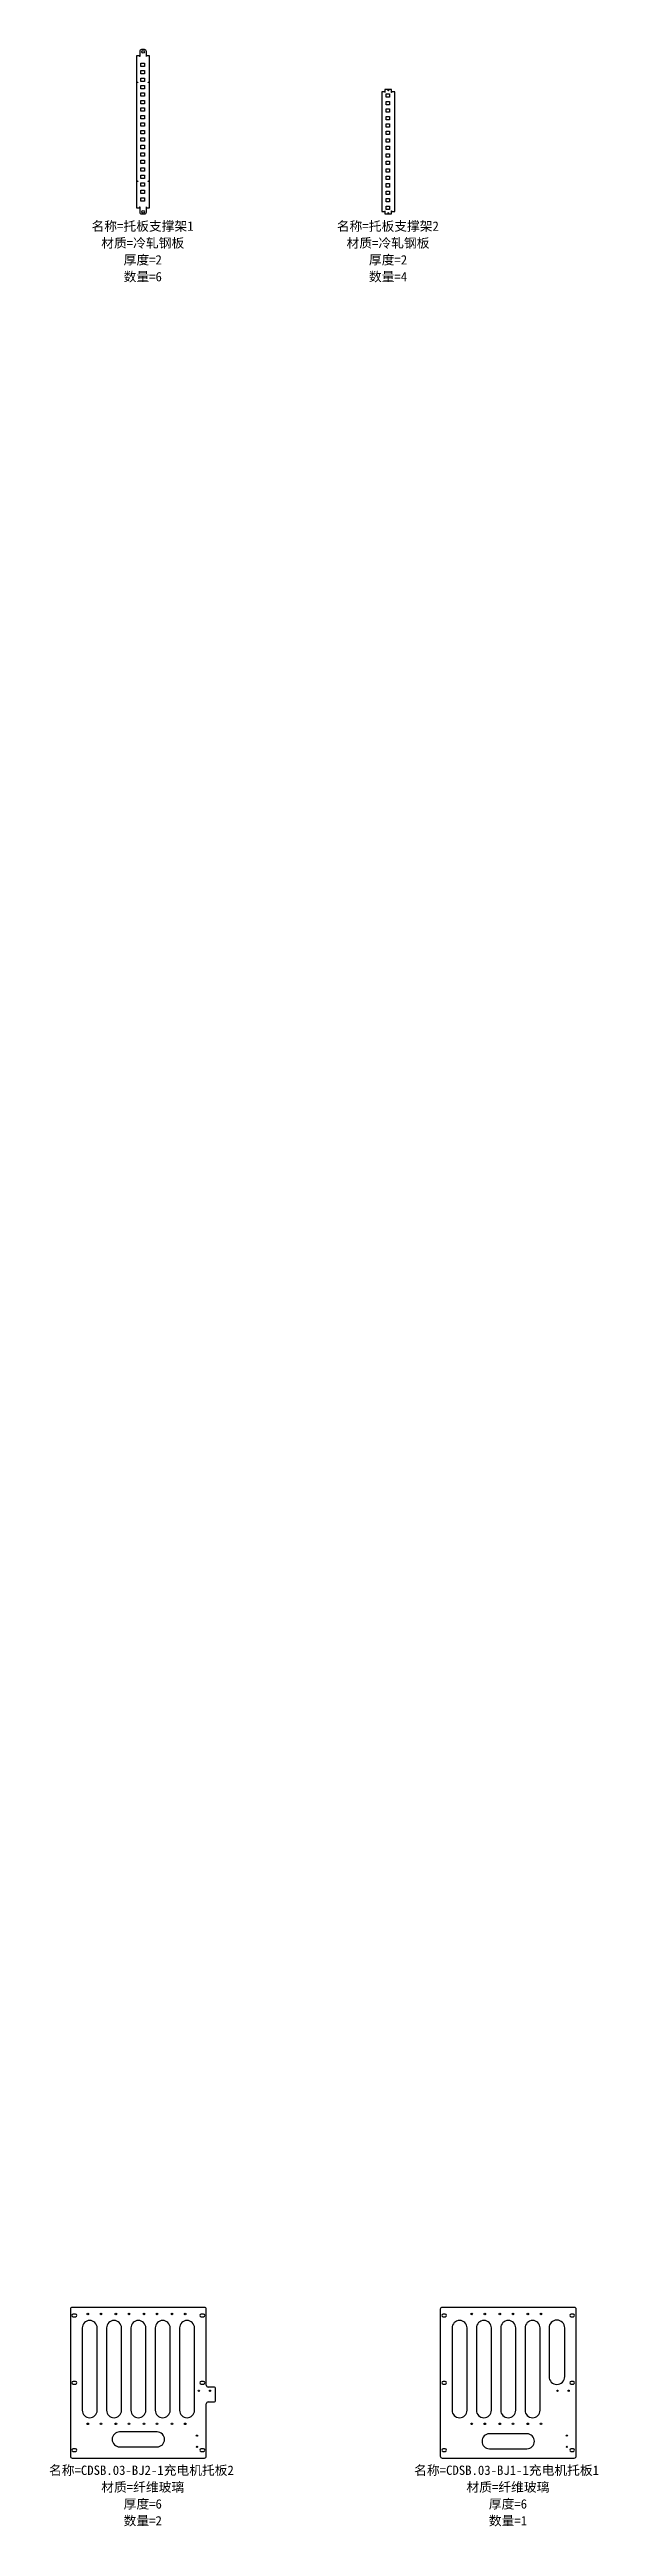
# Model space of a CAD drawing. Header units: millimetres. Extents: x -250 to 8109, y -26183 to 821.
# Drawn here: x -250 to 1216, y -26183 to -19560 of the extents above; entities that cross this region are included whole.
import ezdxf

# ---------------------------------------------------------------- set-up
doc = ezdxf.new("R2010")
doc.units = ezdxf.units.MM
doc.layers.add('零件信息', color=131, linetype='Continuous')
doc.styles.add('SLDTEXTSTYLE1', font='', dxfattribs={"bigfont": 'bigfont'})
doc.styles.get('SLDTEXTSTYLE1').set_extended_font_data('宋体')

msp = doc.modelspace()

# ---------------------------------------------------------------- texts
at = {"layer": '零件信息', "char_height": 25, "attachment_point": 2, "style": 'SLDTEXTSTYLE1'}
for s, insert in [('名称=托板支撑架1', (-1.2, -20020)), ('材质=冷轧钢板', (-0.8, -20065)), ('名称=托板支撑架2', (654, -20020)), ('材质=冷轧钢板', (654.4, -20065)), ('厚度=2', (-0.7, -20110)), ('厚度=2', (654.5, -20110)), ('数量=6', (-0.7, -20155)), ('数量=4', (654.5, -20155)), ('名称=CDSB.03-BJ2-1充电机托板2', (-4.3, -26020)), ('名称=CDSB.03-BJ1-1充电机托板1', (971.2, -26020)), ('厚度=6', (-0.7, -26110)), ('数量=2', (-0.7, -26155)), ('厚度=6', (974.8, -26110)), ('数量=1', (974.8, -26155))]:
    msp.add_mtext(s, dxfattribs=dict(at, insert=insert))
at = {"layer": '零件信息', "color": 2, "char_height": 25, "attachment_point": 2, "style": 'SLDTEXTSTYLE1'}
for insert in [(-0.8, -26065), (974.7, -26065)]:
    msp.add_mtext('材质=纤维玻璃', dxfattribs=dict(at, insert=insert))

# ---------------------------------------------------------------- linework, layer by layer
at = {"color": 7, "linetype": 'Continuous', "lineweight": 25}
for p, q in [((-17.6, -19576.9), (-17.6, -19983.4)), ((-9.7, -19576.9), (-17.6, -19576.9)), ((-9.7, -19576.9), (-9.7, -19579)), ((-8.9, -19579), (-9.7, -19579)), ((-8.9, -19565.3), (-8.9, -19579)), ((-5.5, -19596.4), (3.5, -19596.4)), ((-5.5, -19605.4), (-5.5, -19596.4)), ((3.9, -19560.3), (-3.9, -19560.3)), ((3.5, -19596.4), (3.5, -19605.4)), ((8.9, -19579), (8.9, -19565.3)), ((9.7, -19579), (8.9, -19579)), ((9.7, -19579), (9.7, -19576.9)), ((17.6, -19576.9), (9.7, -19576.9)), ((17.6, -19983.4), (17.6, -19576.9)), ((3.5, -19605.4), (-5.5, -19605.4)), ((-5.5, -19616.4), (3.5, -19616.4)), ((-5.5, -19625.4), (-5.5, -19616.4)), ((3.5, -19625.4), (-5.5, -19625.4)), ((-5.5, -19636.4), (3.5, -19636.4)), ((-5.5, -19645.4), (-5.5, -19636.4)), ((3.5, -19645.4), (-5.5, -19645.4)), ((-5.5, -19656.4), (3.5, -19656.4)), ((-5.5, -19665.4), (-5.5, -19656.4)), ((3.5, -19665.4), (-5.5, -19665.4)), ((3.5, -19616.4), (3.5, -19625.4)), ((3.5, -19636.4), (3.5, -19645.4)), ((3.5, -19656.4), (3.5, -19665.4)), ((646.3, -19666.8), (646.3, -19675.5)), ((664.1, -19666.8), (646.3, -19666.8)), ((664.1, -19675.5), (664.1, -19666.8)), ((-5.5, -19676.4), (3.5, -19676.4)), ((-5.5, -19685.4), (-5.5, -19676.4)), ((3.5, -19685.4), (-5.5, -19685.4)), ((-5.5, -19696.4), (3.5, -19696.4)), ((-5.5, -19705.4), (-5.5, -19696.4)), ((3.5, -19705.4), (-5.5, -19705.4)), ((-5.5, -19716.4), (3.5, -19716.4)), ((-5.5, -19725.4), (-5.5, -19716.4)), ((3.5, -19725.4), (-5.5, -19725.4)), ((3.5, -19676.4), (3.5, -19685.4)), ((3.5, -19696.4), (3.5, -19705.4)), ((3.5, -19716.4), (3.5, -19725.4)), ((637.6, -19673.4), (637.6, -19993.4)), ((645.5, -19673.4), (637.6, -19673.4)), ((645.5, -19673.4), (645.5, -19675.5)), ((646.3, -19675.5), (645.5, -19675.5)), ((649.7, -19678.9), (658.7, -19678.9)), ((649.7, -19687.9), (649.7, -19678.9)), ((658.7, -19687.9), (649.7, -19687.9)), ((649.7, -19698.9), (658.7, -19698.9)), ((649.7, -19707.9), (649.7, -19698.9)), ((658.7, -19707.9), (649.7, -19707.9)), ((649.7, -19718.9), (658.7, -19718.9)), ((649.7, -19727.9), (649.7, -19718.9)), ((658.7, -19727.9), (649.7, -19727.9)), ((658.7, -19678.9), (658.7, -19687.9)), ((658.7, -19698.9), (658.7, -19707.9)), ((658.7, -19718.9), (658.7, -19727.9)), ((664.9, -19675.5), (664.1, -19675.5)), ((664.9, -19675.5), (664.9, -19673.4)), ((672.8, -19673.4), (664.9, -19673.4)), ((672.8, -19993.4), (672.8, -19673.4)), ((-5.5, -19736.4), (3.5, -19736.4)), ((-5.5, -19745.4), (-5.5, -19736.4)), ((3.5, -19745.4), (-5.5, -19745.4)), ((-5.5, -19756.4), (3.5, -19756.4)), ((-5.5, -19765.4), (-5.5, -19756.4)), ((3.5, -19765.4), (-5.5, -19765.4)), ((-5.5, -19776.4), (3.5, -19776.4)), ((-5.5, -19785.4), (-5.5, -19776.4)), ((3.5, -19785.4), (-5.5, -19785.4)), ((-5.5, -19796.4), (3.5, -19796.4)), ((-5.5, -19805.4), (-5.5, -19796.4)), ((3.5, -19736.4), (3.5, -19745.4)), ((3.5, -19756.4), (3.5, -19765.4)), ((3.5, -19776.4), (3.5, -19785.4)), ((3.5, -19796.4), (3.5, -19805.4)), ((649.7, -19738.9), (658.7, -19738.9)), ((649.7, -19747.9), (649.7, -19738.9)), ((658.7, -19747.9), (649.7, -19747.9)), ((649.7, -19758.9), (658.7, -19758.9)), ((649.7, -19767.9), (649.7, -19758.9)), ((658.7, -19767.9), (649.7, -19767.9)), ((649.7, -19778.9), (658.7, -19778.9)), ((649.7, -19787.9), (649.7, -19778.9)), ((658.7, -19787.9), (649.7, -19787.9)), ((649.7, -19798.9), (658.7, -19798.9)), ((649.7, -19807.9), (649.7, -19798.9)), ((658.7, -19738.9), (658.7, -19747.9)), ((658.7, -19758.9), (658.7, -19767.9)), ((658.7, -19778.9), (658.7, -19787.9)), ((658.7, -19798.9), (658.7, -19807.9)), ((3.5, -19805.4), (-5.5, -19805.4)), ((-5.5, -19816.4), (3.5, -19816.4)), ((-5.5, -19825.4), (-5.5, -19816.4)), ((3.5, -19825.4), (-5.5, -19825.4)), ((-5.5, -19836.4), (3.5, -19836.4)), ((-5.5, -19845.4), (-5.5, -19836.4)), ((3.5, -19845.4), (-5.5, -19845.4)), ((-5.5, -19856.4), (3.5, -19856.4)), ((-5.5, -19865.4), (-5.5, -19856.4)), ((3.5, -19865.4), (-5.5, -19865.4)), ((3.5, -19816.4), (3.5, -19825.4)), ((3.5, -19836.4), (3.5, -19845.4)), ((3.5, -19856.4), (3.5, -19865.4)), ((658.7, -19807.9), (649.7, -19807.9)), ((649.7, -19818.9), (658.7, -19818.9)), ((649.7, -19827.9), (649.7, -19818.9)), ((658.7, -19827.9), (649.7, -19827.9)), ((649.7, -19838.9), (658.7, -19838.9)), ((649.7, -19847.9), (649.7, -19838.9)), ((658.7, -19847.9), (649.7, -19847.9)), ((649.7, -19858.9), (658.7, -19858.9)), ((649.7, -19867.9), (649.7, -19858.9)), ((658.7, -19818.9), (658.7, -19827.9)), ((658.7, -19838.9), (658.7, -19847.9)), ((658.7, -19858.9), (658.7, -19867.9)), ((-5.5, -19876.4), (3.5, -19876.4)), ((-5.5, -19885.4), (-5.5, -19876.4)), ((3.5, -19885.4), (-5.5, -19885.4)), ((-5.5, -19896.4), (3.5, -19896.4)), ((-5.5, -19905.4), (-5.5, -19896.4)), ((3.5, -19905.4), (-5.5, -19905.4)), ((-5.5, -19916.4), (3.5, -19916.4)), ((-5.5, -19925.4), (-5.5, -19916.4)), ((3.5, -19925.4), (-5.5, -19925.4)), ((3.5, -19876.4), (3.5, -19885.4)), ((3.5, -19896.4), (3.5, -19905.4)), ((3.5, -19916.4), (3.5, -19925.4)), ((658.7, -19867.9), (649.7, -19867.9)), ((649.7, -19878.9), (658.7, -19878.9)), ((649.7, -19887.9), (649.7, -19878.9)), ((658.7, -19887.9), (649.7, -19887.9)), ((649.7, -19898.9), (658.7, -19898.9)), ((649.7, -19907.9), (649.7, -19898.9)), ((658.7, -19907.9), (649.7, -19907.9)), ((649.7, -19918.9), (658.7, -19918.9)), ((649.7, -19927.9), (649.7, -19918.9)), ((658.7, -19927.9), (649.7, -19927.9)), ((658.7, -19878.9), (658.7, -19887.9)), ((658.7, -19898.9), (658.7, -19907.9)), ((658.7, -19918.9), (658.7, -19927.9)), ((-17.6, -19983.4), (-9.7, -19983.4)), ((-9.7, -19981.3), (-9.7, -19983.4)), ((-9.7, -19981.3), (-8.9, -19981.3)), ((-8.9, -19981.3), (-8.9, -19995)), ((-5.5, -19936.4), (3.5, -19936.4)), ((-5.5, -19945.4), (-5.5, -19936.4)), ((3.5, -19945.4), (-5.5, -19945.4)), ((-5.5, -19956.4), (3.5, -19956.4)), ((-5.5, -19965.4), (-5.5, -19956.4)), ((3.5, -19965.4), (-5.5, -19965.4)), ((-3.9, -20000), (3.9, -20000)), ((3.5, -19936.4), (3.5, -19945.4)), ((3.5, -19956.4), (3.5, -19965.4)), ((8.9, -19981.3), (9.7, -19981.3)), ((8.9, -19995), (8.9, -19981.3)), ((9.7, -19983.4), (9.7, -19981.3)), ((9.7, -19983.4), (17.6, -19983.4)), ((637.6, -19993.4), (645.5, -19993.4)), ((645.5, -19991.3), (645.5, -19993.4)), ((645.5, -19991.3), (646.3, -19991.3)), ((646.3, -19991.3), (646.3, -20000)), ((646.3, -20000), (664.1, -20000)), ((649.7, -19938.9), (658.7, -19938.9)), ((649.7, -19947.9), (649.7, -19938.9)), ((658.7, -19947.9), (649.7, -19947.9)), ((649.7, -19958.9), (658.7, -19958.9)), ((649.7, -19967.9), (649.7, -19958.9)), ((658.7, -19967.9), (649.7, -19967.9)), ((649.7, -19978.9), (658.7, -19978.9)), ((649.7, -19987.9), (649.7, -19978.9)), ((658.7, -19987.9), (649.7, -19987.9)), ((658.7, -19938.9), (658.7, -19947.9)), ((658.7, -19958.9), (658.7, -19967.9)), ((658.7, -19978.9), (658.7, -19987.9)), ((664.1, -19991.3), (664.9, -19991.3)), ((664.1, -20000), (664.1, -19991.3)), ((664.9, -19993.4), (664.9, -19991.3)), ((664.9, -19993.4), (672.8, -19993.4)), ((-194, -25602), (-194, -25995)), ((164, -25597), (-189, -25597)), ((-180.5, -25615), (-186.5, -25615)), ((-186.5, -25622), (-180.5, -25622)), ((161.5, -25615), (155.5, -25615)), ((155.5, -25622), (161.5, -25622)), ((169, -25805), (169, -25602)), ((794, -25602), (794, -25995)), ((1152, -25597), (799, -25597)), ((807.5, -25615), (801.5, -25615)), ((801.5, -25622), (807.5, -25622)), ((1149.5, -25615), (1143.5, -25615)), ((1143.5, -25622), (1149.5, -25622)), ((1157, -25995), (1157, -25602)), ((-162.5, -25652), (-162.5, -25872)), ((-122.5, -25872), (-122.5, -25652)), ((-97.5, -25652), (-97.5, -25872)), ((-57.5, -25872), (-57.5, -25652)), ((-32.5, -25652), (-32.5, -25872)), ((7.5, -25872), (7.5, -25652)), ((32.5, -25652), (32.5, -25872)), ((72.5, -25872), (72.5, -25652)), ((97.5, -25652), (97.5, -25872)), ((137.5, -25872), (137.5, -25652)), ((825.5, -25652), (825.5, -25872)), ((865.5, -25872), (865.5, -25652)), ((890.5, -25652), (890.5, -25872)), ((930.5, -25872), (930.5, -25652)), ((955.5, -25652), (955.5, -25872)), ((995.5, -25872), (995.5, -25652)), ((1020.5, -25652), (1020.5, -25872)), ((1060.5, -25872), (1060.5, -25652)), ((1084.6, -25652), (1084.6, -25782)), ((1126.5, -25782), (1126.5, -25652)), ((-180.5, -25795), (-186.5, -25795)), ((-186.5, -25802), (-180.5, -25802)), ((161.5, -25795), (155.5, -25795)), ((155.5, -25802), (161.5, -25802)), ((189, -25810), (174, -25810)), ((194, -25845), (194, -25815)), ((807.5, -25795), (801.5, -25795)), ((801.5, -25802), (807.5, -25802)), ((1149.5, -25795), (1143.5, -25795)), ((1143.5, -25802), (1149.5, -25802)), ((169, -25995), (169, -25855)), ((174, -25850), (189, -25850)), ((37.5, -25930), (-62.5, -25930)), ((1025.5, -25935), (925.5, -25935)), ((-189, -26000), (164, -26000)), ((-180.5, -25975), (-186.5, -25975)), ((-186.5, -25982), (-180.5, -25982)), ((-62.5, -25970), (37.5, -25970)), ((161.5, -25975), (155.5, -25975)), ((155.5, -25982), (161.5, -25982)), ((799, -26000), (1152, -26000)), ((807.5, -25975), (801.5, -25975)), ((801.5, -25982), (807.5, -25982)), ((925.5, -25975), (1025.5, -25975)), ((1149.5, -25975), (1143.5, -25975)), ((1143.5, -25982), (1149.5, -25982))]:
    msp.add_line(p, q, dxfattribs=at)
for centre, radius in [((0, -19566.3), 3.5), ((-14.6, -19647.9), 0.75), ((14.6, -19647.9), 0.75), ((655.2, -19669.8), 0.75), ((-14.6, -19912.4), 0.75), ((14.6, -19912.4), 0.75), ((0, -19994), 3.5), ((655.2, -19997), 0.75), ((-147.5, -25614.5), 2.1), ((-112.5, -25614.5), 2.1), ((-72.5, -25614.5), 2.1), ((-37.5, -25614.5), 2.1), ((2.5, -25614.5), 2.1), ((37.5, -25614.5), 2.1), ((77.5, -25614.5), 2.1), ((112.5, -25614.5), 2.1), ((878, -25614.5), 2.1), ((913, -25614.5), 2.1), ((953, -25614.5), 2.1), ((988, -25614.5), 2.1), ((1028, -25614.5), 2.1), ((1063, -25614.5), 2.1), ((149, -25820), 1.65), ((179, -25820), 1.65), ((1107, -25820), 1.65), ((1137, -25820), 1.65), ((-147.5, -25908.5), 2.1), ((-112.5, -25908.5), 2.1), ((-72.5, -25908.5), 2.1), ((-37.5, -25908.5), 2.1), ((2.5, -25908.5), 2.1), ((37.5, -25908.5), 2.1), ((77.5, -25908.5), 2.1), ((112.5, -25908.5), 2.1), ((144, -25940), 1.65), ((878, -25908.5), 2.1), ((913, -25908.5), 2.1), ((953, -25908.5), 2.1), ((988, -25908.5), 2.1), ((1028, -25908.5), 2.1), ((1063, -25908.5), 2.1), ((1132, -25940), 1.65), ((144, -25970), 1.65), ((1132, -25970), 1.65)]:
    msp.add_circle(centre, radius, dxfattribs=at)
for centre, radius, start, end in [((-3.9, -19565.3), 5, 90, 180), ((3.9, -19565.3), 5, 0, 90), ((-3.9, -19995), 5, 180, 270), ((3.9, -19995), 5, 270, 0), ((-189, -25602), 5, 90, 180), ((-186.5, -25618.5), 3.5, 90, 270), ((-180.5, -25618.5), 3.5, 270, 90), ((155.5, -25618.5), 3.5, 90, 270), ((161.5, -25618.5), 3.5, 270, 90), ((164, -25602), 5, 0, 90), ((799, -25602), 5, 90, 180), ((801.5, -25618.5), 3.5, 90, 270), ((807.5, -25618.5), 3.5, 270, 90), ((1143.5, -25618.5), 3.5, 90, 270), ((1149.5, -25618.5), 3.5, 270, 90), ((1152, -25602), 5, 0, 90), ((-142.5, -25652), 20, 0, 180), ((-77.5, -25652), 20, 0, 180), ((-12.5, -25652), 20, 0, 180), ((52.5, -25652), 20, 0, 180), ((117.5, -25652), 20, 0, 180), ((845.5, -25652), 20, 0, 180), ((910.5, -25652), 20, 0, 180), ((975.5, -25652), 20, 0, 180), ((1040.5, -25652), 20, 0, 180), ((1105.5, -25652), 21, 0, 180), ((-186.5, -25798.5), 3.5, 90, 270), ((-180.5, -25798.5), 3.5, 270, 90), ((155.5, -25798.5), 3.5, 90, 270), ((161.5, -25798.5), 3.5, 270, 90), ((174, -25805), 5, 180, 270), ((189, -25815), 5, 0, 90), ((801.5, -25798.5), 3.5, 90, 270), ((807.5, -25798.5), 3.5, 270, 90), ((1105.5, -25782), 21, 180, 0), ((1143.5, -25798.5), 3.5, 90, 270), ((1149.5, -25798.5), 3.5, 270, 90), ((-142.5, -25872), 20, 180, 0), ((-77.5, -25872), 20, 180, 0), ((-12.5, -25872), 20, 180, 0), ((52.5, -25872), 20, 180, 0), ((117.5, -25872), 20, 180, 0), ((174, -25855), 5, 90, 180), ((189, -25845), 5, 270, 0), ((845.5, -25872), 20, 180, 0), ((910.5, -25872), 20, 180, 0), ((975.5, -25872), 20, 180, 0), ((1040.5, -25872), 20, 180, 0), ((-62.5, -25950), 20, 90, 270), ((37.5, -25950), 20, 270, 90), ((925.5, -25955), 20, 90, 270), ((1025.5, -25955), 20, 270, 90), ((-189, -25995), 5, 180, 270), ((-186.5, -25978.5), 3.5, 90, 270), ((-180.5, -25978.5), 3.5, 270, 90), ((155.5, -25978.5), 3.5, 90, 270), ((161.5, -25978.5), 3.5, 270, 90), ((164, -25995), 5, 270, 0), ((799, -25995), 5, 180, 270), ((801.5, -25978.5), 3.5, 90, 270), ((807.5, -25978.5), 3.5, 270, 90), ((1143.5, -25978.5), 3.5, 90, 270), ((1149.5, -25978.5), 3.5, 270, 90), ((1152, -25995), 5, 270, 0)]:
    msp.add_arc(centre, radius, start, end, dxfattribs=at)

msp.set_redraw_order([(e.dxf.handle, doc.entitydb.next_handle()) for e in msp.query("TEXT MTEXT ATTDEF DIMENSION ARC_DIMENSION")])  # texts and dimensions are drawn at this point

doc.saveas('drawing.dxf')
